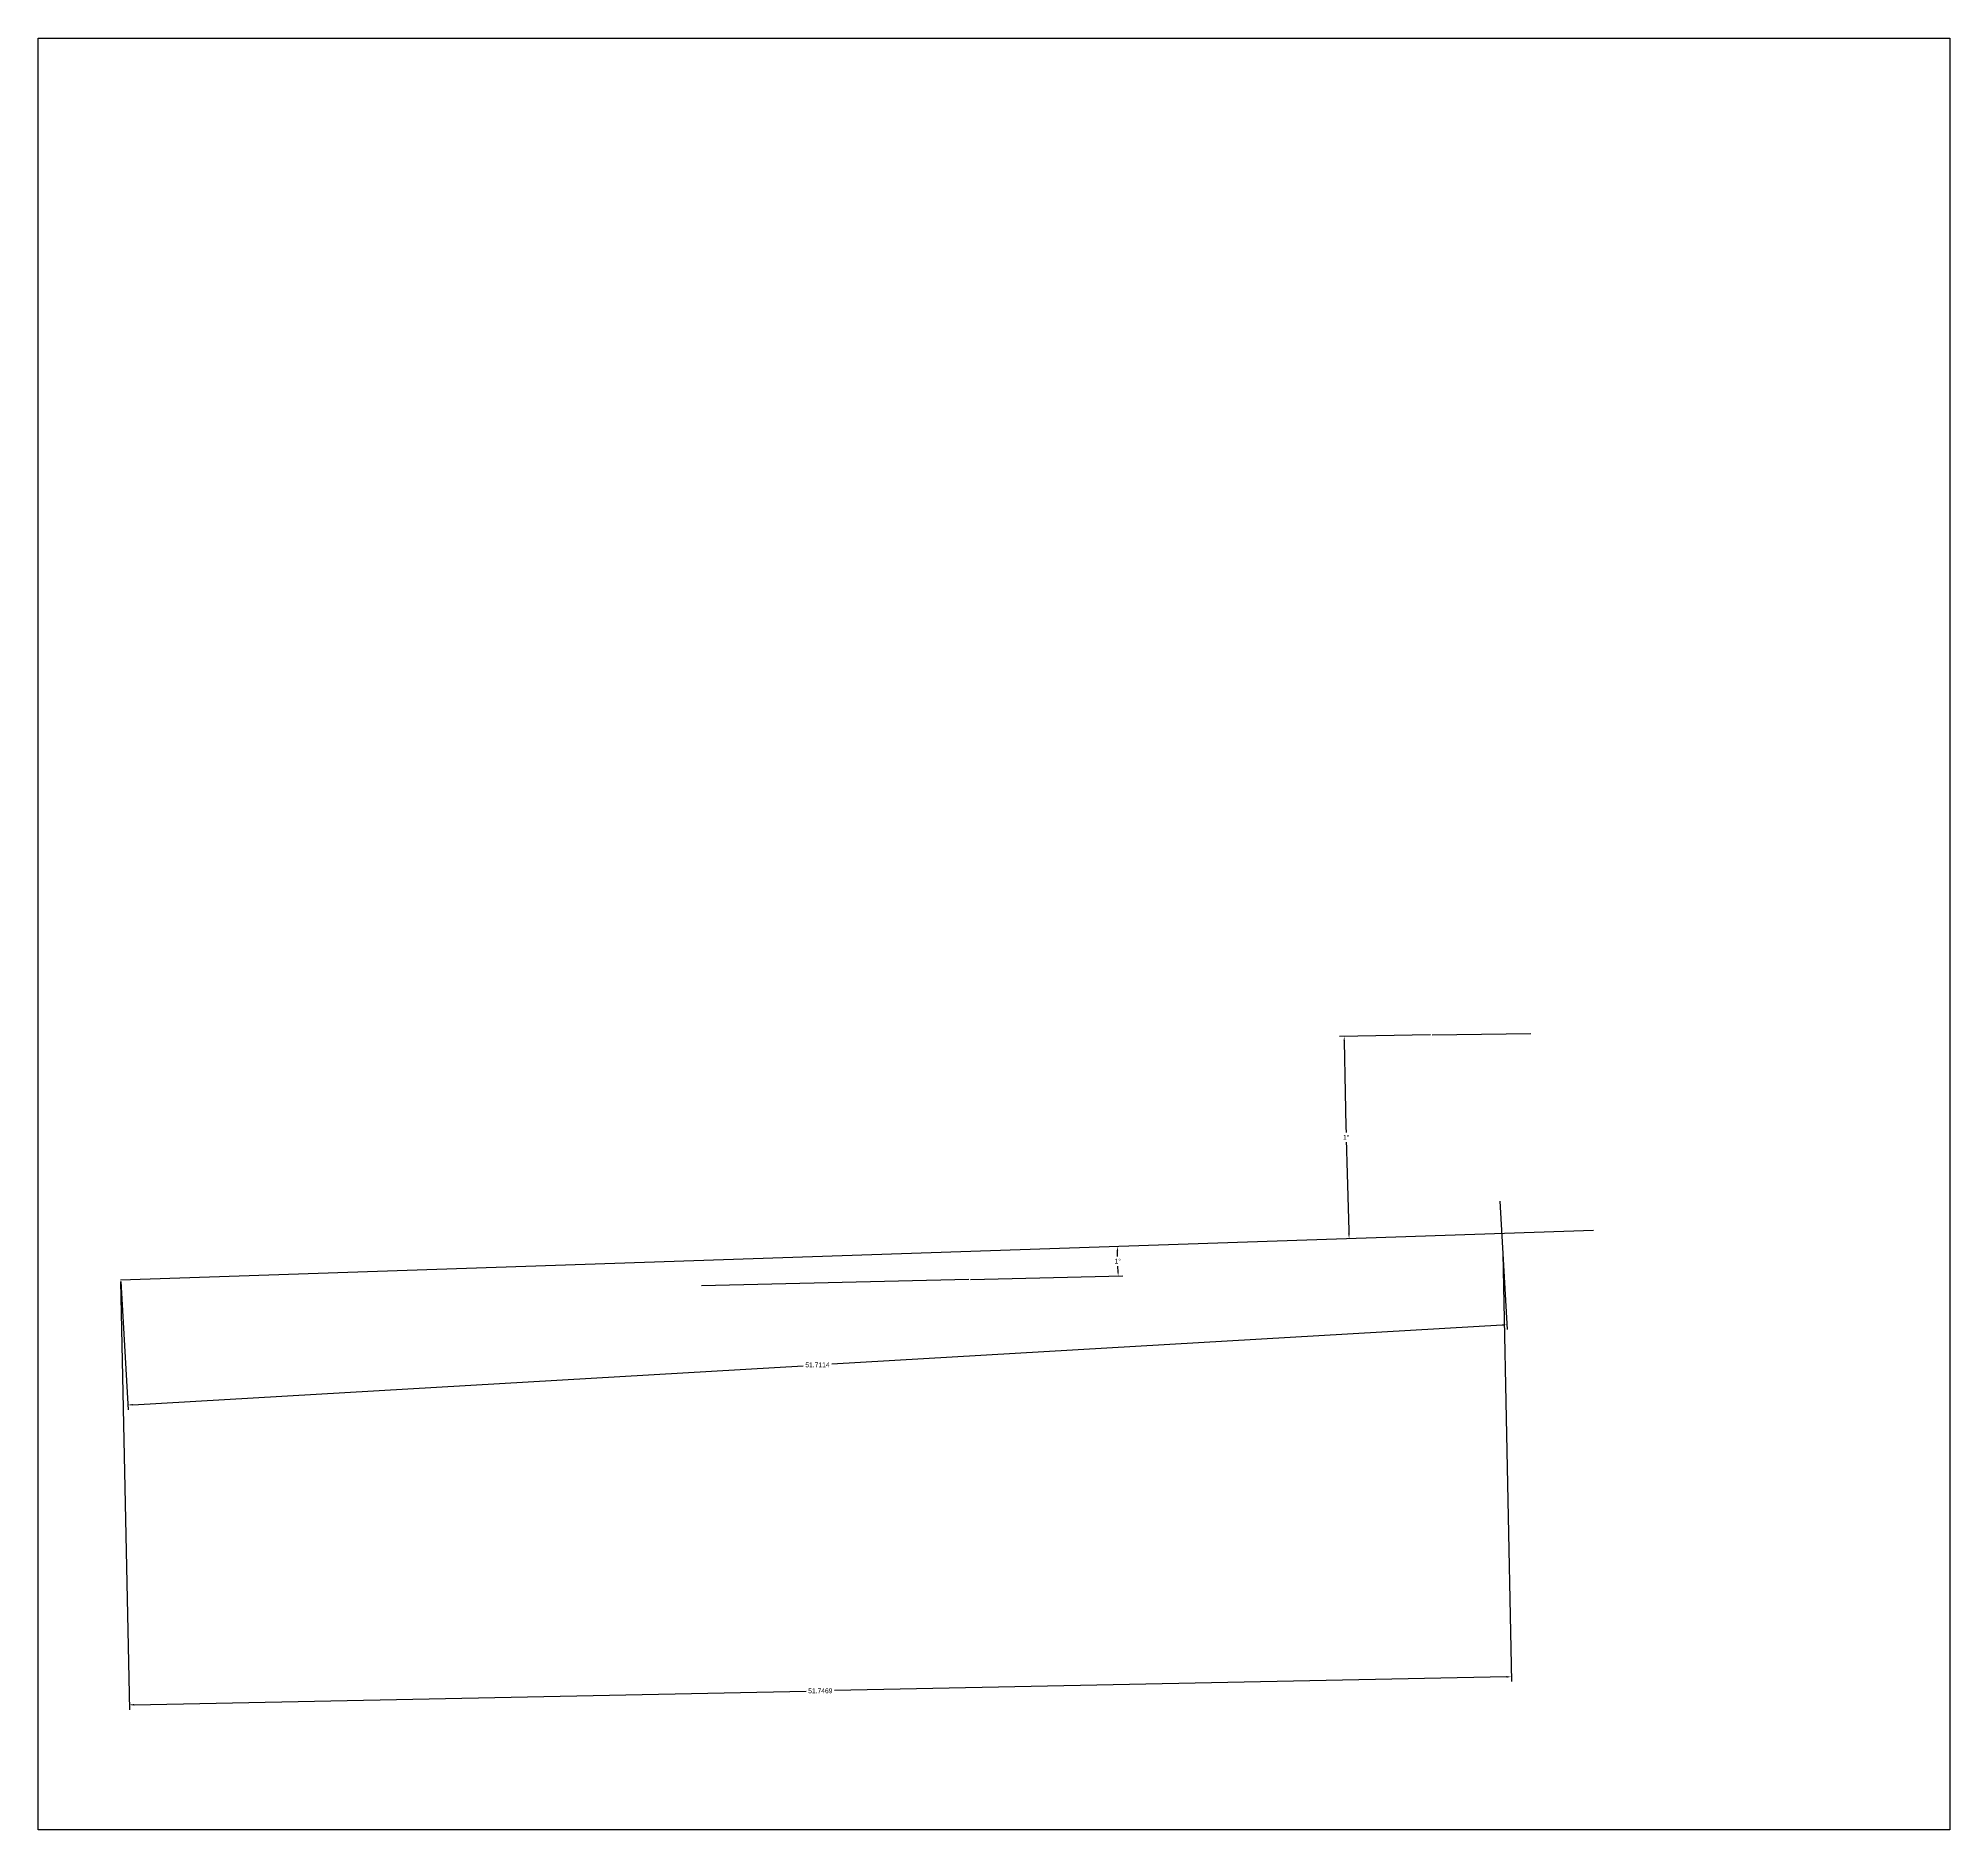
# Model space of a CAD drawing. Header units: inches. Extents: x 5.9 to 77.5, y 5.2 to 72.2.
import ezdxf

# ---------------------------------------------------------------- set-up
doc = ezdxf.new("R2010")
doc.units = ezdxf.units.IN
doc.header["$MEASUREMENT"] = 0
doc.styles.get("Standard").update_dxf_attribs({"font": 'arial.ttf'})
doc.dimstyles.get("Standard").update_dxf_attribs({"dimtxt": 0.18, "dimasz": 0.18, "dimexe": 0.18, "dimexo": 0.0625, "dimgap": 0.09, "dimtad": 0, "dimtih": 1, "dimtoh": 1, "dimdec": 4, "dimzin": 0, "dimdsep": 46, "dimtxsty": 'Standard', "dimcen": 0.09, "dimadec": 0, "dimazin": 0, "dimtfac": 1, "dimtdec": 4, "dimtofl": 0, "dimtmove": 0, "dimatfit": 3, "dimfxl": 1, "dimtolj": 1, "dimtzin": 0, "dimarcsym": 0})
picture_1 = doc.add_image_def('image1.png', size_in_pixel=(793, 743))

# ---------------------------------------------------------------- blocks, each defined once
blk = doc.blocks.new('*D1')
at = {"color": 0, "lineweight": -2, "transparency": 16777216}
blk.add_line((40.836, 25.783), (46.549, 25.916), dxfattribs=at)
for start, end in [(1.72517, 1.83065), (1.4274, 1.53288)]:
    blk.add_arc((-61.129, 23.413), 107.527, start, end, dxfattribs=at)
at = {"color": 0, "transparency": 16777216}
for points in [[(46.313, 26.847), (46.373, 26.849), (46.337, 27.028)], [(46.395, 26.092), (46.335, 26.091), (46.369, 25.912)]]:
    blk.add_solid(points, dxfattribs=at)
at = {"layer": 'Defpoints', "color": 0, "transparency": 16777216}
for p in [(64.157, 27.627), (9.029, 25.773), (40.773, 25.782), (46.36, 26.284), (30.766, 25.549)]:
    blk.add_point(p, dxfattribs=at)
at = {"color": 0, "transparency": 16777216, "insert": (46.355, 26.47), "char_height": 0.18, "attachment_point": 5}
blk.add_mtext('\\A1;1°', dxfattribs=at)
blk = doc.blocks.new('*D2')
at = {"color": 0, "lineweight": -2, "transparency": 16777216}
blk.add_line((58.061, 34.936), (54.649, 34.884), dxfattribs=at)
for start, end in [(180.89373, 181.37235), (181.42279, 181.9014)]:
    blk.add_arc((464.683, 41.1), 409.902, start, end, dxfattribs=at)
at = {"color": 0, "transparency": 16777216}
for points in [[(54.801, 34.706), (54.861, 34.707), (54.829, 34.886)], [(55.037, 27.501), (54.977, 27.499), (55.013, 27.32)]]:
    blk.add_solid(points, dxfattribs=at)
at = {"layer": 'Defpoints', "color": 0, "transparency": 16777216}
for p in [(58.124, 34.936), (61.818, 34.992), (54.875, 32.364), (64.157, 27.627), (9.029, 25.773)]:
    blk.add_point(p, dxfattribs=at)
at = {"color": 0, "transparency": 16777216, "insert": (54.903, 31.103), "char_height": 0.18, "width": 0.50964, "attachment_point": 5}
blk.add_mtext('\\A1;1°', dxfattribs=at)
blk = doc.blocks.new('*D3')
at = {"color": 0, "lineweight": -2, "transparency": 16777216}
for p, q in [((60.657, 28.715), (60.936, 23.913)), ((9.033, 25.711), (9.312, 20.909)), ((60.746, 24.082), (35.647, 22.621)), ((9.481, 21.099), (34.58, 22.559))]:
    blk.add_line(p, q, dxfattribs=at)
at = {"color": 0, "transparency": 16777216}
for points in [[(60.744, 24.112), (60.748, 24.052), (60.926, 24.092)], [(9.48, 21.129), (9.483, 21.069), (9.302, 21.088)]]:
    blk.add_solid(points, dxfattribs=at)
at = {"layer": 'Defpoints', "color": 0, "transparency": 16777216}
for p in [(60.653, 28.777), (9.029, 25.773), (60.926, 24.092)]:
    blk.add_point(p, dxfattribs=at)
at = {"color": 0, "transparency": 16777216, "insert": (35.114, 22.59), "char_height": 0.18, "attachment_point": 5}
blk.add_mtext('\\A1;51.7114', dxfattribs=at)
blk = doc.blocks.new('*D4')
at = {"color": 0, "lineweight": -2, "transparency": 16777216}
for p, q in [((60.767, 26.761), (61.092, 10.738)), ((9.03, 25.711), (9.356, 9.687)), ((60.908, 10.914), (35.754, 10.403)), ((9.532, 9.871), (34.686, 10.382))]:
    blk.add_line(p, q, dxfattribs=at)
at = {"color": 0, "transparency": 16777216}
for points in [[(60.908, 10.944), (60.909, 10.884), (61.088, 10.918)], [(9.531, 9.901), (9.532, 9.841), (9.352, 9.867)]]:
    blk.add_solid(points, dxfattribs=at)
at = {"layer": 'Defpoints', "color": 0, "transparency": 16777216}
for p in [(60.765, 26.823), (9.029, 25.773), (61.088, 10.918)]:
    blk.add_point(p, dxfattribs=at)
at = {"color": 0, "transparency": 16777216, "insert": (35.22, 10.392), "char_height": 0.18, "attachment_point": 5}
blk.add_mtext('\\A1;51.7469', dxfattribs=at)

msp = doc.modelspace()

# ---------------------------------------------------------------- linework, layer by layer
for p, q in [((58.12381, 34.93645), (61.81778, 34.99245)), ((9.02904, 25.77305), (64.1573, 27.62743)), ((40.77326, 25.78162), (30.7662, 25.54903))]:
    msp.add_line(p, q)

# ---------------------------------------------------------------- dimensions: what is measured, and where the dimension line sits
for base, line2, picture, middle in [((54.87453, 32.36391), ((58.12381, 34.93645), (61.81778, 34.99245)), '*D2', (54.90335, 31.10274)), ((46.35979, 26.28383), ((40.77326, 25.78162), (30.7662, 25.54903)), '*D1', (46.35466, 26.46989))]:
    dim = msp.add_angular_dim_2l(base=base, line1=((9.02904, 25.77305), (64.1573, 27.62743)), line2=line2, dimstyle='Standard')
    dim.commit()
    dim.dimension.update_dxf_attribs({"geometry": picture, "text_midpoint": middle})
for p2, distance, picture, middle in [((60.6531, 28.7771), -4.69262, '*D3', (35.11367, 22.59038)), ((60.76526, 26.82324), -15.90897, '*D4', (35.22001, 10.39246))]:
    dim = msp.add_aligned_dim(p1=(9.02904, 25.77305), p2=p2, distance=distance, dimstyle='Standard')
    dim.commit()
    dim.dimension.update_dxf_attribs({"geometry": picture, "text_midpoint": middle})

# ---------------------------------------------------------------- pictures from other files: only their frames are drawn
image = msp.add_image(picture_1, insert=(5.94465, 5.19317), size_in_units=(71.55287, 67.04134))
image.dxf.flags = 7

doc.saveas('drawing.dxf')
